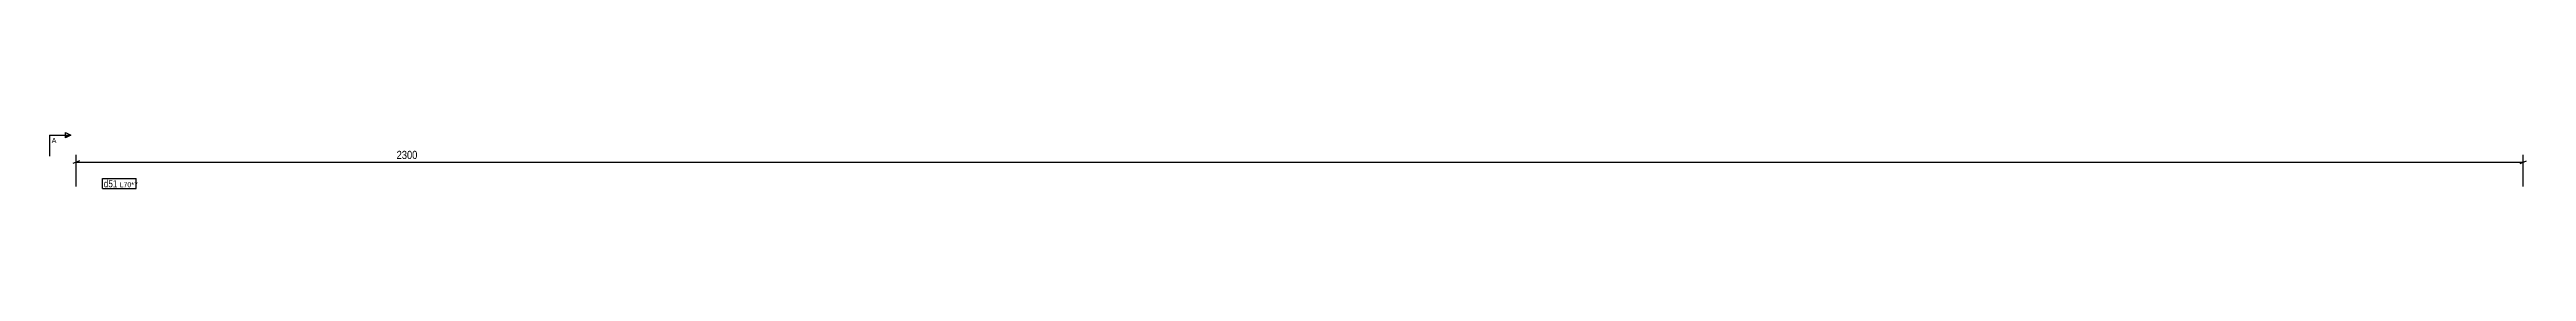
# Model space of a CAD drawing. Header units: millimetres. Extents: x 10 to 16158, y 4 to 182.
# Drawn here: x 13830 to 16158, y 129 to 182 of the extents above; entities that cross this region are included whole.
import ezdxf

# ---------------------------------------------------------------- set-up
doc = ezdxf.new("R2010")
doc.units = ezdxf.units.MM
doc.layers.add('MÅLSÆTNING', color=7, linetype='Continuous')
doc.layers.add('TEKST', color=7, linetype='Continuous')
doc.styles.add('Arial', font='ARIAL.TTF', dxfattribs={"height": 0.2})
doc.styles.add('Arial Narrow', font='ARIALN.TTF', dxfattribs={"height": 0.2})

msp = doc.modelspace()

# ---------------------------------------------------------------- linework, layer by layer
at = {"layer": 'MÅLSÆTNING', "color": 7, "linetype": 'Continuous'}
for p, q in [((13857.6, 155.4), (13851.6, 153)), ((13854.6, 131.2), (13854.6, 161.3)), ((13854.6, 154.2), (16154.6, 154.2)), ((16151.6, 153), (16157.6, 155.4)), ((16154.6, 131.2), (16154.6, 161.3))]:
    msp.add_line(p, q, dxfattribs=at)

# ---------------------------------------------------------------- wipeouts: each hides what was drawn before it
at = {"color": 0, "linetype": 'Continuous'}
msp.add_wipeout([(13836, 172.3), (13836, 177.3), (13831.6, 177.3), (13831.6, 172.3)], dxfattribs=at).dxf.layer = 'TEKST'
at = {"color": 0}
msp.add_wipeout([(13893.4, 130.6), (13893.4, 137.6), (13880.6, 137.6), (13880.6, 130.6)], dxfattribs=at).dxf.layer = 'TEKST'

# ---------------------------------------------------------------- next in the draw order: hatches: boundary and pattern name
at = {"layer": 'TEKST', "linetype": 'Continuous'}
msp.add_hatch(color=30, dxfattribs=at).paths.add_polyline_path([(13844.6, 177.3), (13844.6, 179.8), (13849.6, 179.8)])

# ---------------------------------------------------------------- next in the draw order: linework, layer by layer
at = {"layer": 'TEKST', "color": 30, "linetype": 'Continuous'}
for p, q in [((13829.6, 179.8), (13829.6, 159.8)), ((13829.6, 179.8), (13849.6, 179.8)), ((13844.6, 177.3), (13844.6, 182.3)), ((13844.6, 182.3), (13849.6, 179.8)), ((13849.6, 179.8), (13844.6, 177.3))]:
    msp.add_line(p, q, dxfattribs=at)

# ---------------------------------------------------------------- next in the draw order: texts
at = {"layer": 'TEKST', "color": 96, "linetype": 'Continuous', "style": 'Arial'}
msp.add_text('A', height=4.78, dxfattribs=at).set_placement((13831.6, 172.3))

# ---------------------------------------------------------------- next in the draw order: wipeouts: each hides what was drawn before it
at = {"color": 0}
for points, layer in [([(15854.9, 155.7), (15854.9, 166.9), (14154.2, 166.9), (14154.2, 155.7)], 'MÅLSÆTNING'), ([(13893.4, 130.6), (13893.4, 137.6), (13880.6, 137.6), (13880.6, 130.6)], 'TEKST')]:
    msp.add_wipeout(points, dxfattribs=at).dxf.layer = layer

# ---------------------------------------------------------------- next in the draw order: linework, layer by layer
at = {"layer": 'TEKST', "color": 7, "linetype": 'Continuous'}
msp.add_line((13879.4, 129.4), (13879.4, 138.8), dxfattribs=at)

# ---------------------------------------------------------------- next in the draw order: texts
at = {"layer": 'MÅLSÆTNING', "color": 3, "style": 'Arial Narrow'}
msp.add_text('2300', height=7.64, dxfattribs=at).set_placement((14155.8, 157.3))

# ---------------------------------------------------------------- next in the draw order: wipeouts: each hides what was drawn before it
at = {"color": 0}
msp.add_wipeout([(13909.8, 130.6), (13909.8, 135.6), (13895.5, 135.6), (13895.5, 130.6)], dxfattribs=at).dxf.layer = 'TEKST'

# ---------------------------------------------------------------- next in the draw order: wipeouts: each hides what was drawn before it
msp.add_wipeout([(13909.8, 130.6), (13909.8, 135.6), (13895.5, 135.6), (13895.5, 130.6)], dxfattribs=at).dxf.layer = 'TEKST'

# ---------------------------------------------------------------- next in the draw order: linework, layer by layer
at = {"layer": 'TEKST', "color": 7, "linetype": 'Continuous'}
for p, q in [((13879.4, 138.8), (13911, 138.8)), ((13879.4, 129.4), (13911, 129.4)), ((13911, 129.4), (13911, 138.8))]:
    msp.add_line(p, q, dxfattribs=at)

# ---------------------------------------------------------------- next in the draw order: texts
at = {"layer": 'TEKST', "color": 3, "style": 'Arial Narrow'}
for s, height, p in [('d51', 6.68, (13880.6, 130.6)), ('L70*7', 4.77, (13895.5, 130.6))]:
    msp.add_text(s, height=height, dxfattribs=at).set_placement(p)

doc.saveas('drawing.dxf')
